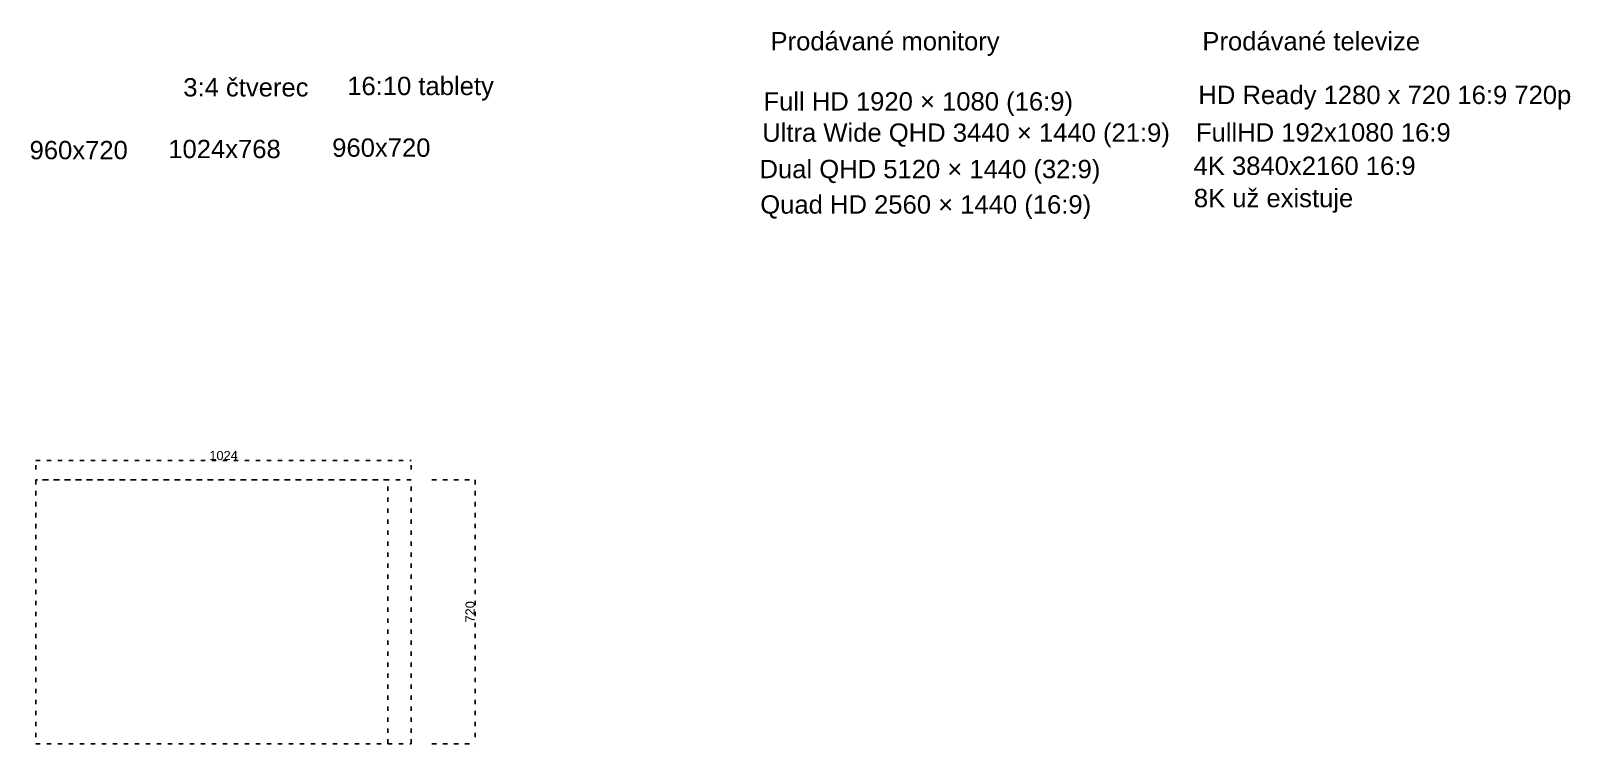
# Model space of a CAD drawing. Header units: millimetres. Extents: x 368 to 21415, y -5781 to 3895.
# Drawn here: x 6094 to 10293, y 1556 to 3503 of the extents above; entities that cross this region are included whole.
import ezdxf

# ---------------------------------------------------------------- set-up
doc = ezdxf.new("R2010")
doc.units = ezdxf.units.MM
doc.linetypes.add('ACAD_ISO03W100', pattern=[30, 12, -18])
doc.layers.add('Layer8', color=201, linetype='Continuous')
doc.styles.add('Annotative', font='arial.ttf')
doc.styles.get("Standard").update_dxf_attribs({"font": 'arial.ttf'})
doc.dimstyles.new('ISO-25', dxfattribs={"dimtxt": 25, "dimasz": 2.5, "dimexe": 1.25, "dimexo": 0.625, "dimtad": 1, "dimtxsty": 'Standard', "dimblk": 'ARCHTICK', "dimcen": 2.5, "dimadec": 0, "dimazin": 0, "dimtfac": 1, "dimtmove": 0, "dimatfit": 3, "dimldrblk": 'ARCHTICK', "dimfxl": 1, "dimarcsym": 0})

msp = doc.modelspace()

# ---------------------------------------------------------------- texts
at = {"layer": 'Layer8', "color": 4, "linetype": 'ACAD_ISO03W100', "char_height": 50, "attachment_point": 1, "style": 'Annotative'}
for s, insert, width in [('Prodávané monitory', (8111.59, 3499.895), 1147.09187), ('Prodávané televize', (9289.828, 3499.895), 1147.09187), ('3:4 čtverec', (6509.686, 3374.09), 372.72487), ('16:10 tablety', (6956.956, 3377.817), 566.54177), ('Full HD 1920 × 1080 (16:9)', (8092.459, 3335.656), 1147.09187), ('HD Ready 1280 x 720 16:9 720p', (9278.936, 3353.373), 1147.09187), ('Ultra Wide QHD 3440 × 1440 (21:9)', (8088.973, 3250.348), 1391.41089), ('FullHD 192x1080 16:9', (9272.232, 3250.999), 1391.41089), ('960x720', (6090.37, 3202.662), 372.72487), ('1024x768', (6468.686, 3205.642), 372.72487), ('960x720', (6915.956, 3209.369), 372.72487), (' Dual QHD 5120 × 1440 (32:9)', (8062.189, 3150.985), 1141.48049), ('4K 3840x2160 16:9', (9265.731, 3159.89), 1141.48049), ('8K už existuje ', (9266.607, 3071.777), 1146.38183), ('Quad HD 2560 × 1440 (16:9)', (8083.689, 3054.224), 1146.38183)]:
    msp.add_mtext(s, dxfattribs=dict(at, insert=insert, width=width))

# ---------------------------------------------------------------- blocks, each defined once
blk = doc.blocks.new('_ArchTick')
at = {"color": 0, "linetype": 'ByBlock', "lineweight": 30, "const_width": 0.15}
blk.add_lwpolyline([(-0.5, -0.5), (0.5, 0.5)], dxfattribs=at)
blk = doc.blocks.new('*D66')
at = {"layer": 'Defpoints', "color": 0, "linetype": 'ACAD_ISO03W100', "transparency": 16777216}
for p in [(7131.6, 2330.3), (6107.6, 2304.6), (7131.6, 2304.6)]:
    blk.add_point(p, dxfattribs=at)
at = {"layer": 'Layer8', "color": 0, "linetype": 'ACAD_ISO03W100', "lineweight": -2, "transparency": 16777216}
for p, q in [((6107.6, 2305.3), (6107.6, 2331.6)), ((6107.6, 2330.3), (7131.6, 2330.3)), ((7131.6, 2305.3), (7131.6, 2331.6))]:
    blk.add_line(p, q, dxfattribs=at)
at = {"layer": 'Layer8', "color": 0, "linetype": 'ACAD_ISO03W100', "lineweight": -2, "transparency": 16777216, "xscale": 2.5, "yscale": 2.5, "zscale": 2.5, "rotation": 180}
blk.add_blockref('_ArchTick', (6107.6, 2330.3), dxfattribs=at)
at = {"layer": 'Layer8', "color": 0, "linetype": 'ACAD_ISO03W100', "lineweight": -2, "transparency": 16777216, "xscale": 2.5, "yscale": 2.5, "zscale": 2.5}
blk.add_blockref('_ArchTick', (7131.6, 2330.3), dxfattribs=at)
at = {"layer": 'Layer8', "color": 0, "linetype": 'ACAD_ISO03W100', "transparency": 16777216, "insert": (6619.6, 2343.7), "char_height": 25, "attachment_point": 5}
blk.add_mtext('1024', dxfattribs=at)
blk = doc.blocks.new('*D67')
at = {"layer": 'Defpoints', "color": 0, "linetype": 'ACAD_ISO03W100', "transparency": 16777216}
for p in [(7187.5, 2277.1), (7187.5, 1557.1), (7305.6, 1557.1)]:
    blk.add_point(p, dxfattribs=at)
at = {"layer": 'Layer8', "color": 0, "linetype": 'ACAD_ISO03W100', "lineweight": -2, "transparency": 16777216}
for p, q in [((7188.1, 2277.1), (7306.9, 2277.1)), ((7305.6, 2277.1), (7305.6, 1557.1)), ((7188.1, 1557.1), (7306.9, 1557.1))]:
    blk.add_line(p, q, dxfattribs=at)
at = {"layer": 'Layer8', "color": 0, "linetype": 'ACAD_ISO03W100', "lineweight": -2, "transparency": 16777216, "xscale": 2.5, "yscale": 2.5, "zscale": 2.5}
for p, rotation in [((7305.6, 2277.1), 90), ((7305.6, 1557.1), 270)]:
    blk.add_blockref('_ArchTick', p, dxfattribs=dict(at, rotation=rotation))
at = {"layer": 'Layer8', "color": 0, "linetype": 'ACAD_ISO03W100', "transparency": 16777216, "insert": (7292.2, 1917.1), "char_height": 25, "attachment_point": 5, "rotation": 90}
blk.add_mtext('720', dxfattribs=at)

# ---------------------------------------------------------------- dimensions: what is measured, and where the dimension line sits
at = {"layer": 'Layer8', "color": 11, "linetype": 'ACAD_ISO03W100', "true_color": 0xf27172}
dim = msp.add_linear_dim(base=(7131.559, 2330.313), p1=(6107.559, 2304.631), p2=(7131.559, 2304.631), dimstyle='ISO-25', dxfattribs=at)
dim.commit()
dim.dimension.update_dxf_attribs({"geometry": '*D66', "text_midpoint": (6619.559, 2343.702)})
at = {"layer": 'Layer8', "color": 4, "linetype": 'ACAD_ISO03W100'}
dim = msp.add_linear_dim(base=(7305.605, 1557.075), p1=(7187.519, 2277.075), p2=(7187.519, 1557.075), angle=90, dimstyle='ISO-25', dxfattribs=at)
dim.commit()
dim.dimension.update_dxf_attribs({"geometry": '*D67', "text_midpoint": (7292.215, 1917.075)})

# ---------------------------------------------------------------- linework, layer by layer
at = {"layer": 'Layer8', "color": 4, "linetype": 'ACAD_ISO03W100'}
for p, q in [((7067.559, 1557.075), (7067.559, 2277.075)), ((6107.559, 1557.075), (7067.559, 1557.075))]:
    msp.add_line(p, q, dxfattribs=at)
at = {"layer": 'Layer8', "color": 11, "linetype": 'ACAD_ISO03W100', "true_color": 0xf27172}
for p, q in [((7131.559, 1557.075), (7131.559, 2277.075)), ((6107.559, 1557.075), (7131.559, 1557.075))]:
    msp.add_line(p, q, dxfattribs=at)
at = {"layer": 'Layer8', "color": 4, "linetype": 'ACAD_ISO03W100'}
msp.add_lwpolyline([(6107.559, 1557.075), (7067.559, 1557.075), (7067.559, 2277.075), (6107.559, 2277.075)], close=True, dxfattribs=at)
at = {"layer": 'Layer8', "color": 11, "linetype": 'ACAD_ISO03W100', "true_color": 0xf27172}
msp.add_lwpolyline([(6107.559, 1557.075), (7131.559, 1557.075), (7131.559, 2277.075), (6107.559, 2277.075)], close=True, dxfattribs=at)

msp.set_redraw_order([(e.dxf.handle, doc.entitydb.next_handle()) for e in msp.query("TEXT MTEXT ATTDEF DIMENSION ARC_DIMENSION")])  # texts and dimensions are drawn at this point

doc.saveas('drawing.dxf')
